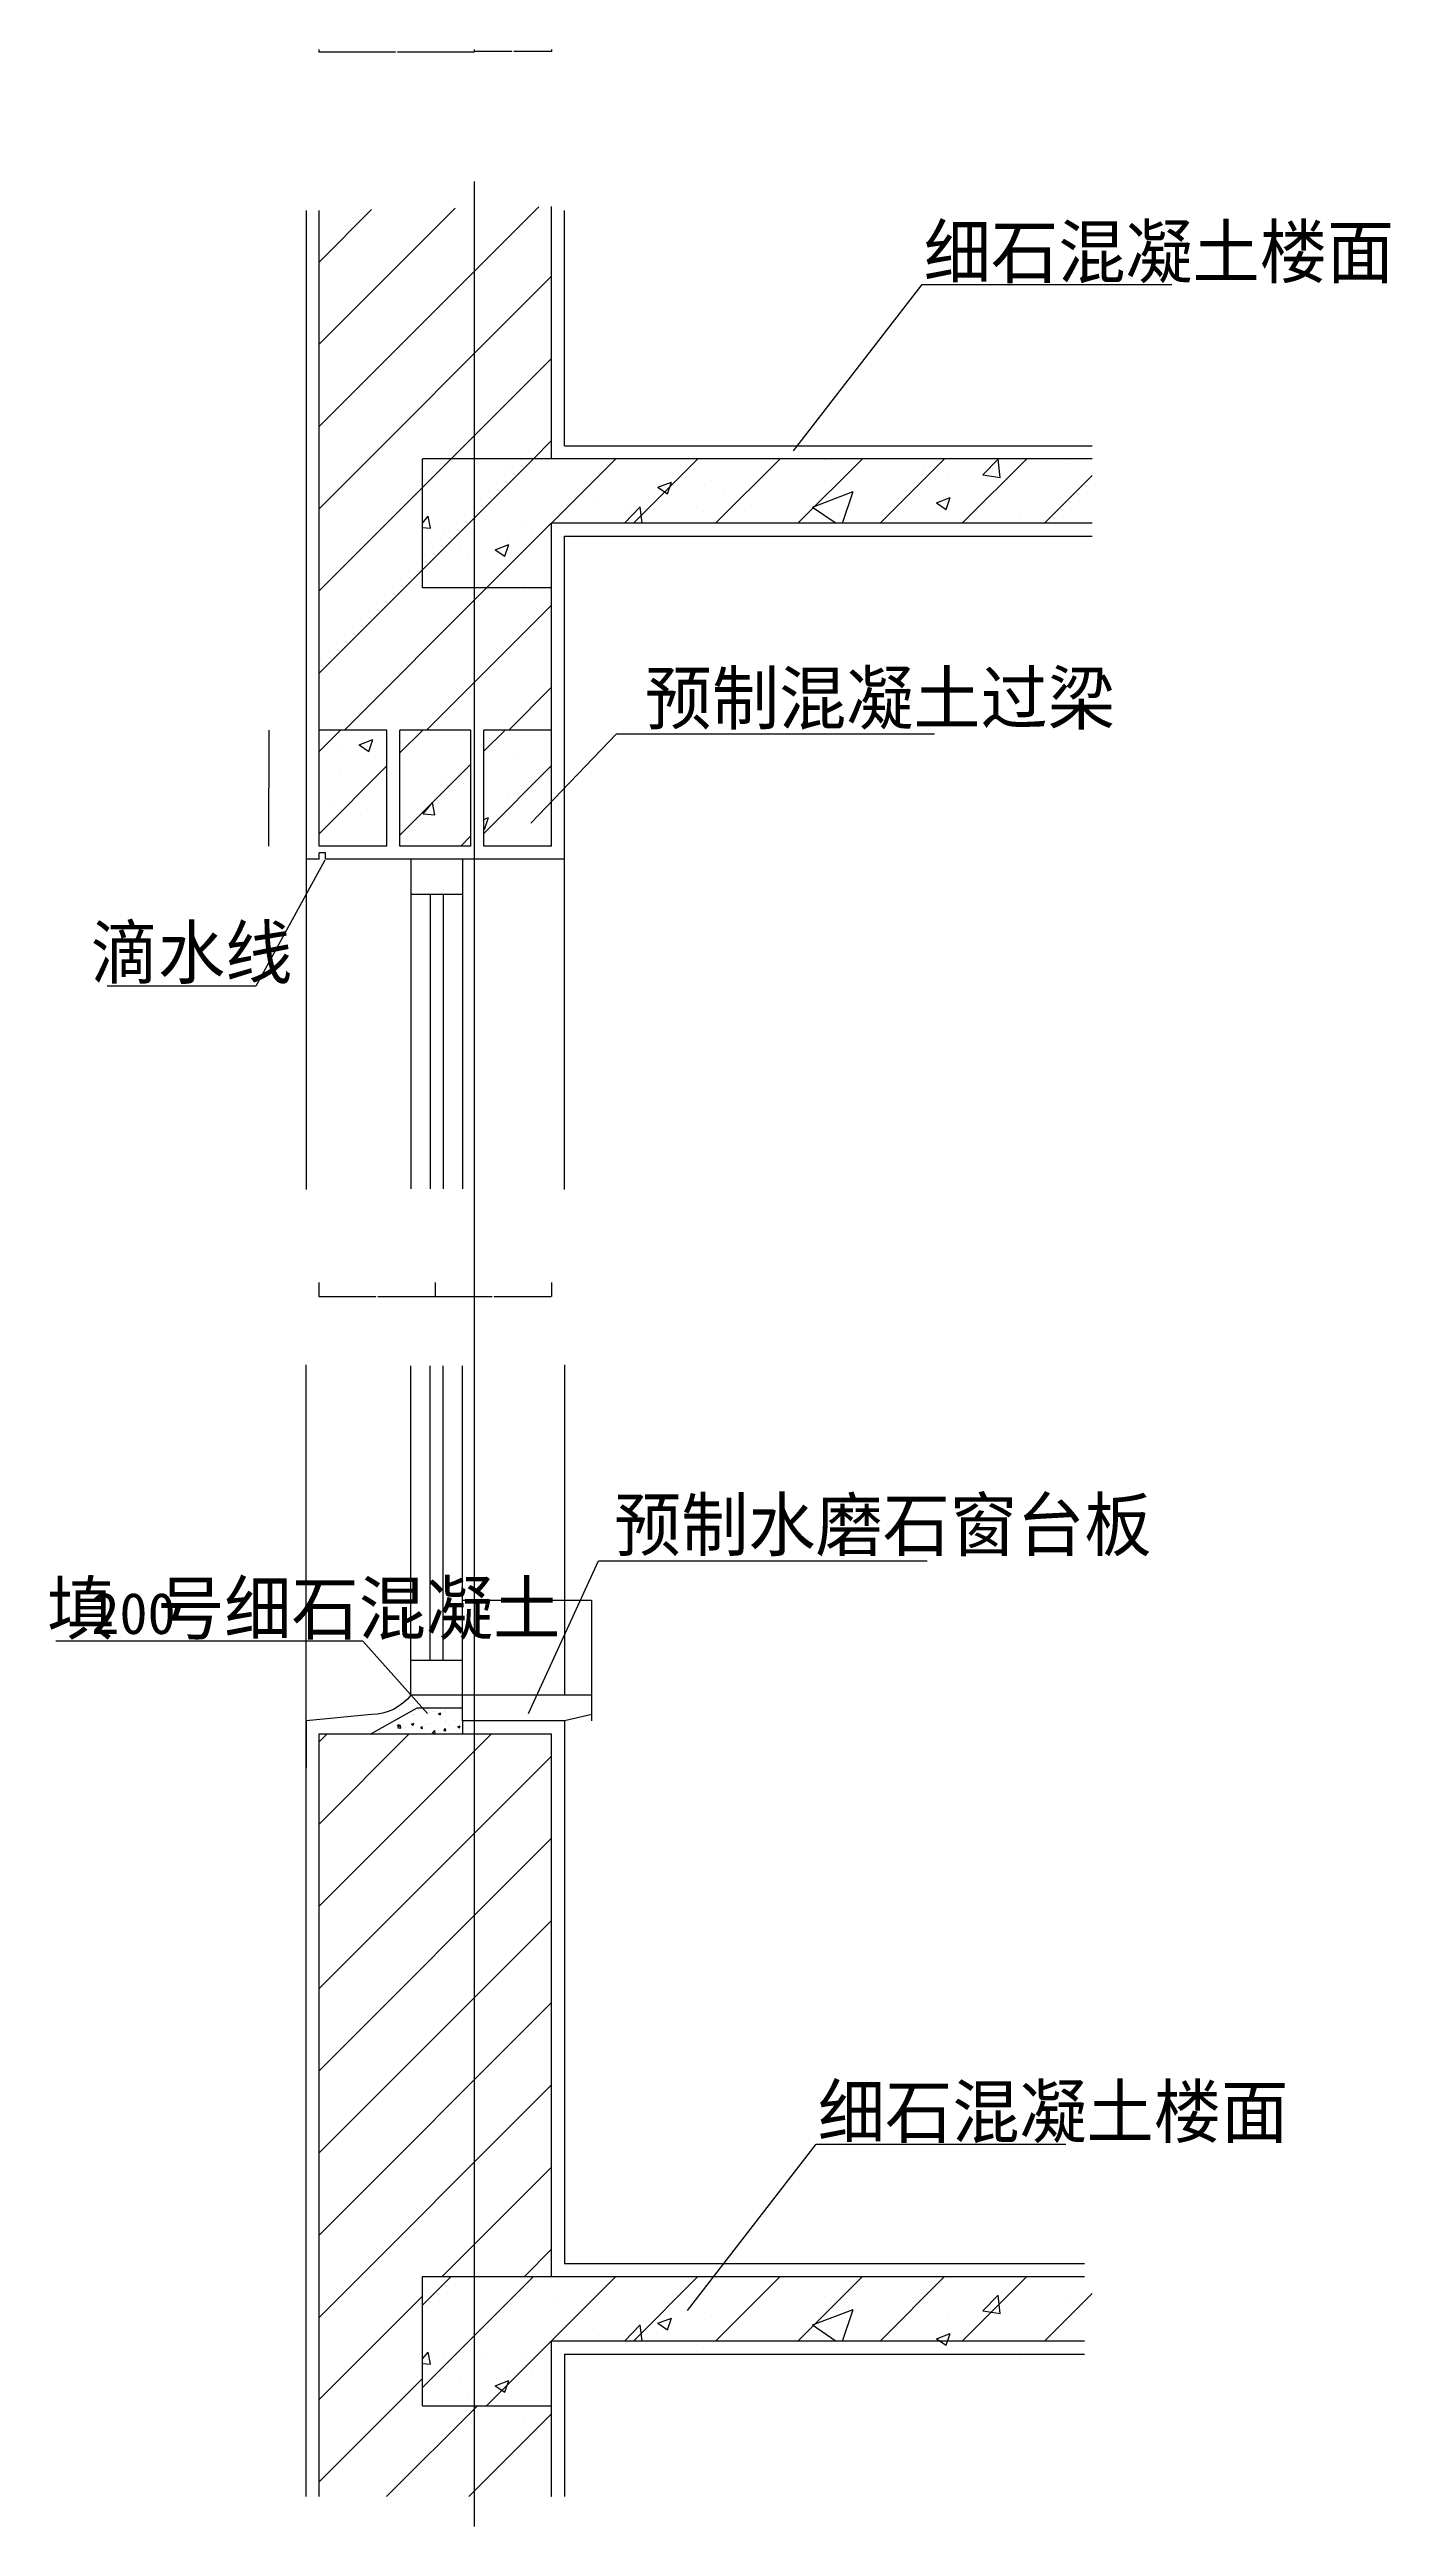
# Model space of a CAD drawing. Header units: metres. Extents: x 4322 to 6398, y -1143 to 2691.
import ezdxf

# ---------------------------------------------------------------- set-up
doc = ezdxf.new("R2010")
doc.units = ezdxf.units.M
for name, color, linetype in [('ZZ-1', 255, 'Continuous'), ('ZZ-2', 2, 'Continuous'), ('ZZ-3', 3, 'Continuous'), ('ZZ-5', 6, 'Continuous'), ('ZZ-6', 7, 'Continuous'), ('ZZ-7', 7, 'Continuous'), ('ZZ-8', 1, 'Continuous')]:
    doc.layers.add(name, color=color, linetype=linetype)
doc.dimstyles.get("Standard").update_dxf_attribs({"dimtxt": 2.5, "dimasz": 2.5, "dimexe": 1.25, "dimexo": 0.625, "dimtad": 1, "dimcen": 2.5, "dimazin": 3, "dimtfac": 1, "dimtmove": 0, "dimatfit": 3})

# ---------------------------------------------------------------- blocks, each defined once
blk = doc.blocks.new('X3')
for p, q in [((4899.48, 4390.37), (5071.39, 4562.27)), ((4899.48, 4517.65), (4944.11, 4562.27)), ((4998.67, 4362.27), (5198.67, 4562.27)), ((5110.27, 4558.38), (5110.27, 4558.38)), ((5225.95, 4462.27), (5325.95, 4562.27)), ((5353.23, 4462.27), (5453.23, 4562.27)), ((5480.51, 4462.27), (5580.51, 4562.27)), ((5607.79, 4462.27), (5707.79, 4562.27)), ((5735.07, 4462.27), (5835.07, 4562.27)), ((5862.35, 4462.27), (5936.13, 4536.06)), ((5212.27, 4462.27), (5236.6, 4487.63)), ((5239.55, 4462.27), (5236.6, 4487.62)), ((5503.14, 4487.21), (5566.15, 4511.4)), ((5503.14, 4487.21), (5540.1, 4462.27)), ((5549.67, 4462.27), (5566.16, 4511.39)), ((4933.97, 4444.77), (4933.97, 4444.77))]:
    blk.add_line(p, q)
blk = doc.blocks.new('X4')
for p, q in [((4907.59, 4542.28), (4907.59, 4542.28)), ((5035.17, 4548.49), (5035.17, 4548.49)), ((5110.27, 4558.38), (5110.27, 4558.38)), ((5264.06, 4517.99), (5285.07, 4526.06)), ((5278.99, 4507.92), (5285.07, 4526.05)), ((5347.08, 4528.96), (5347.08, 4528.96)), ((5521.14, 4527.73), (5521.14, 4527.73)), ((5522.03, 4558.99), (5522.03, 4558.99)), ((5675.17, 4548.85), (5675.17, 4548.85)), ((5712.62, 4529.75), (5712.62, 4529.75)), ((5767.07, 4537.15), (5790.43, 4561.5)), ((5767.07, 4537.15), (5793.75, 4533.01)), ((5787.72, 4539.64), (5787.72, 4539.64)), ((5793.75, 4533), (5790.44, 4561.5)), ((5901.34, 4554.6), (5901.34, 4554.6)), ((5172.12, 4498.93), (5172.12, 4498.93)), ((5264.06, 4517.99), (5278.99, 4507.93)), ((5365.32, 4505.23), (5365.32, 4505.23)), ((5409.54, 4489.85), (5409.54, 4489.85)), ((5523.16, 4504.81), (5523.16, 4504.81)), ((5695.2, 4493.97), (5716.21, 4502.03)), ((5695.2, 4493.97), (5710.13, 4483.9)), ((5710.13, 4483.9), (5716.21, 4502.03)), ((4899.48, 4462.65), (4908.51, 4473.41)), ((4899.48, 4455.7), (4911.98, 4454.61)), ((4907.62, 4451.54), (4907.62, 4451.54)), ((4911.98, 4454.6), (4908.51, 4473.41)), ((4997.17, 4468.9), (4997.17, 4468.9)), ((5059.76, 4464.9), (5059.76, 4464.9)), ((5213.79, 4486.03), (5213.79, 4486.03)), ((5334.43, 4479.96), (5334.43, 4479.96)), ((5823.05, 4468.19), (5823.05, 4468.19)), ((4903.94, 4442.41), (4903.94, 4442.41)), ((4956.25, 4430.17), (4956.25, 4430.17)), ((4970.88, 4411.24), (4970.88, 4411.24)), ((5012, 4421.23), (5033, 4429.3)), ((5012, 4421.23), (5026.92, 4411.17)), ((5026.92, 4411.17), (5033.01, 4429.29)), ((5031.35, 4440.06), (5031.35, 4440.06)), ((5067.77, 4444.77), (5067.77, 4444.77)), ((5056.11, 4365.04), (5056.11, 4365.04))]:
    blk.add_line(p, q)
blk = doc.blocks.new('X5')
for p, q in [((4739.48, 4612.21), (5079.57, 4952.29)), ((4739.48, 4739.48), (4950.1, 4950.1)), ((4739.48, 4866.76), (4820.63, 4947.91)), ((4739.48, 4484.93), (5099.48, 4844.93)), ((4944.11, 4562.27), (5099.48, 4717.65)), ((5071.39, 4562.27), (5099.48, 4590.37)), ((4739.48, 4357.65), (4899.48, 4517.65)), ((4739.48, 4230.37), (4899.48, 4390.37)), ((4778.67, 4142.27), (4998.67, 4362.27)), ((4905.95, 4142.27), (5099.48, 4335.81)), ((5033.23, 4142.27), (5099.48, 4208.53))]:
    blk.add_line(p, q)
blk = doc.blocks.new('X6')
for p, q in [((4739.48, 2321.18), (5006.41, 2588.1)), ((4739.48, 2448.46), (4879.13, 2588.1)), ((4739.48, 2575.74), (4751.85, 2588.1)), ((4739.48, 2193.9), (5099.48, 2553.9)), ((4739.48, 2066.62), (5099.48, 2426.62)), ((4739.48, 1939.34), (5099.48, 2299.34)), ((4739.48, 1812.06), (5099.48, 2172.06)), ((4739.48, 1684.78), (5099.48, 2044.78)), ((4930.08, 1748.1), (5099.48, 1917.5)), ((5057.36, 1748.1), (5099.48, 1790.22)), ((4739.48, 1557.5), (4899.48, 1717.5)), ((4739.48, 1430.22), (4899.48, 1590.22)), ((4844.09, 1407.55), (4984.64, 1548.1)), ((4971.37, 1407.55), (5099.48, 1535.67)), ((5098.65, 1407.55), (5099.48, 1408.39))]:
    blk.add_line(p, q)
blk = doc.blocks.new('X2')
for p, q in [((10224.35, 2617.63), (10224.35, 2617.63)), ((10225.69, 2618.15), (10225.69, 2618.15)), ((10226.77, 2618.09), (10226.77, 2618.09)), ((10238.21, 2619.8), (10238.21, 2619.8)), ((10247.25, 2623.64), (10247.25, 2623.64)), ((10249.6, 2620.83), (10249.6, 2620.83)), ((10255.93, 2623.09), (10255.93, 2623.09)), ((10257.15, 2622.3), (10257.15, 2622.3)), ((10264.23, 2619.47), (10267.73, 2620.82)), ((10264.23, 2619.47), (10266.72, 2617.8)), ((10266.72, 2617.8), (10267.73, 2620.82)), ((10267.91, 2612.12), (10267.91, 2612.12)), ((10273.94, 2622.51), (10273.94, 2622.51)), ((10274.96, 2607.93), (10274.96, 2607.93)), ((10275.57, 2624.58), (10275.57, 2624.58)), ((10288.09, 2608.38), (10288.09, 2608.38)), ((10288.73, 2626.45), (10288.73, 2626.45)), ((10290.09, 2628.1), (10290.09, 2628.1)), ((10297.07, 2617.12), (10297.07, 2617.12)), ((10300.63, 2621.38), (10300.63, 2621.38)), ((10300.63, 2611.46), (10300.63, 2611.46)), ((10198.07, 2597.46), (10198.07, 2597.46)), ((10200.59, 2599.9), (10202.73, 2602.45)), ((10200.59, 2599.9), (10203.58, 2599.64)), ((10201.15, 2597.67), (10205.04, 2601.73)), ((10201.15, 2597.67), (10205.59, 2596.98)), ((10203.58, 2599.64), (10203.01, 2602.71)), ((10205.59, 2596.98), (10205.04, 2601.73)), ((10209.59, 2602.11), (10209.59, 2602.11)), ((10212.54, 2598.43), (10212.54, 2598.43)), ((10222.22, 2603.35), (10225.72, 2604.69)), ((10222.22, 2603.35), (10224.71, 2601.67)), ((10223.74, 2600.99), (10223.74, 2600.99)), ((10224.71, 2601.67), (10225.72, 2604.69)), ((10225.06, 2600.08), (10225.06, 2600.08)), ((10226.76, 2604.94), (10226.76, 2604.94)), ((10236.45, 2596.77), (10238.86, 2599.64)), ((10236.45, 2596.77), (10239.44, 2596.5)), ((10238.75, 2607.11), (10238.75, 2607.11)), ((10239.44, 2596.5), (10238.86, 2599.64)), ((10243.99, 2602.57), (10243.99, 2602.57)), ((10248.99, 2604.19), (10248.99, 2604.19)), ((10253.45, 2603.81), (10253.45, 2603.81)), ((10254.51, 2589.39), (10258.4, 2593.45)), ((10254.51, 2589.39), (10258.96, 2588.7)), ((10257.85, 2589.61), (10257.85, 2589.61)), ((10258.96, 2588.7), (10258.4, 2593.45)), ((10272.32, 2593.63), (10274.73, 2596.5)), ((10272.32, 2593.63), (10275.31, 2593.37)), ((10274.35, 2591.29), (10274.35, 2591.29)), ((10275.31, 2593.37), (10274.73, 2596.5)), ((10274.94, 2588.66), (10274.94, 2588.66)), ((10275.57, 2606.73), (10275.57, 2606.73)), ((10280.14, 2602.68), (10280.14, 2602.68)), ((10287.01, 2594.62), (10287.01, 2594.62)), ((10293.87, 2591.15), (10293.87, 2591.15)), ((10294.08, 2599.34), (10297.58, 2600.69)), ((10294.08, 2599.34), (10296.56, 2597.67)), ((10296.56, 2597.67), (10297.58, 2600.69)), ((10300.03, 2594.81), (10300.03, 2594.81))]:
    blk.add_line(p, q)
blk = doc.blocks.new('X1')
for p, q in [((1768.21, 2607.49), (1789.22, 2615.55)), ((1779.04, 2627), (1779.04, 2627)), ((1783.14, 2597.42), (1789.22, 2615.55)), ((1832.92, 2609.67), (1832.92, 2609.67)), ((1849.88, 2618.08), (1849.88, 2618.08)), ((1736.26, 2603.12), (1736.26, 2603.12)), ((1768.21, 2607.49), (1783.14, 2597.42)), ((1737.1, 2565.8), (1737.1, 2565.8)), ((1897.25, 2559.03), (1897.25, 2559.03)), ((1904.81, 2543.8), (1904.81, 2543.8)), ((1929.42, 2548.25), (1929.42, 2548.25)), ((2035.52, 2534.58), (2035.52, 2534.58)), ((2057.39, 2552.26), (2057.39, 2552.26)), ((1729.85, 2513.77), (1729.85, 2513.77)), ((1770.96, 2499.75), (1770.96, 2499.75)), ((1775.39, 2527.13), (1775.39, 2527.13)), ((1867.45, 2500.81), (1881.92, 2518.05)), ((1867.45, 2500.81), (1885.39, 2499.24)), ((1885.39, 2499.24), (1881.92, 2518.04)), ((1961.2, 2492.04), (1968.29, 2494.77)), ((1962.21, 2476.63), (1968.29, 2494.76)), ((1925.81, 2450.45), (1941.2, 2466.5)), ((1961.2, 2477.31), (1962.21, 2476.64))]:
    blk.add_line(p, q)
blk = doc.blocks.new('X0')
for p, q in [((1706.2, 2597.16), (1739.49, 2630.45)), ((1831.2, 2594.88), (1866.77, 2630.45)), ((1961.2, 2597.6), (1994.05, 2630.45)), ((1706.2, 2469.88), (1811.2, 2574.88)), ((1831.2, 2467.6), (1941.2, 2577.6)), ((1961.2, 2470.32), (2066.2, 2575.32)), ((2012.9, 2590.63), (2012.9, 2590.63)), ((1998.2, 2529.67), (1998.2, 2529.67))]:
    blk.add_line(p, q)
blk = doc.blocks.new('*D1')
for p, q in [((4961.56, 143.71), (4961.56, 290.53)), ((4961.81, 290.53), (5060.06, 290.53)), ((5063.06, 290.53), (5161.31, 290.53)), ((5161.56, 143.71), (5161.56, 290.53))]:
    blk.add_line(p, q)
at = {"layer": 'Defpoints'}
for p in [(4961.56, 290.53), (4961.56, 143.71), (5161.56, 143.71)]:
    blk.add_point(p, dxfattribs=at)
at = {"layer": 'ZZ-3', "insert": (5061.56, 290.53), "char_height": 1, "attachment_point": 5}
blk.add_mtext('200', dxfattribs=at)
blk = doc.blocks.new('*D2')
for p, q in [((4719.23, 163.75), (4718.98, 163.75)), ((4719.48, 143.89), (4719.48, 163.75)), ((4719.48, 103.71), (4719.48, 163.75)), ((4719.48, 163.75), (4719.48, 163.75)), ((4719.73, 163.75), (4719.98, 163.75))]:
    blk.add_line(p, q)
at = {"layer": 'Defpoints'}
for p in [(4719.48, 163.75), (4719.48, 143.89), (4719.48, 103.71)]:
    blk.add_point(p, dxfattribs=at)
at = {"layer": 'ZZ-3', "insert": (4719.48, 164.875), "char_height": 1, "attachment_point": 5}
blk.add_mtext('0', dxfattribs=at)
blk = doc.blocks.new('*D3')
for p, q in [((4719.48, 103.71), (4719.48, 31.22)), ((4719.48, 83.71), (4719.48, 31.22)), ((4719.23, 31.22), (4718.98, 31.22)), ((4719.48, 31.22), (4719.48, 31.22)), ((4719.73, 31.22), (4719.98, 31.22))]:
    blk.add_line(p, q)
at = {"layer": 'Defpoints'}
for p in [(4719.48, 103.71), (4719.48, 83.71), (4719.48, 31.22)]:
    blk.add_point(p, dxfattribs=at)
at = {"layer": 'ZZ-3', "insert": (4719.48, 32.345), "char_height": 1, "attachment_point": 5}
blk.add_mtext('0', dxfattribs=at)
blk = doc.blocks.new('*D4')
for p, q in [((5161.31, 198.28), (5161.06, 198.28)), ((5161.56, 104.01), (5161.56, 198.28)), ((5161.56, 144.01), (5161.56, 198.28)), ((5161.56, 198.28), (5161.56, 198.28)), ((5161.81, 198.28), (5162.06, 198.28))]:
    blk.add_line(p, q)
at = {"layer": 'Defpoints'}
for p in [(5161.56, 198.28), (5161.56, 144.01), (5161.56, 104.01)]:
    blk.add_point(p, dxfattribs=at)
at = {"layer": 'ZZ-3', "insert": (5161.56, 199.405), "char_height": 1, "attachment_point": 5}
blk.add_mtext('0', dxfattribs=at)
blk = doc.blocks.new('*D5')
for p, q in [((4739.01, 782.39), (4739.01, 760.94)), ((4919.01, 782.39), (4919.01, 760.94)), ((4739.26, 760.94), (4827.51, 760.94)), ((4830.51, 760.94), (4918.76, 760.94))]:
    blk.add_line(p, q)
at = {"layer": 'Defpoints'}
for p in [(4739.01, 782.39), (4919.01, 782.39), (4739.01, 760.94)]:
    blk.add_point(p, dxfattribs=at)
at = {"layer": 'ZZ-3', "insert": (4829.01, 760.94), "char_height": 1, "attachment_point": 5}
blk.add_mtext('180', dxfattribs=at)
blk = doc.blocks.new('*D6')
for p, q in [((4919.01, 782.39), (4919.01, 760.94)), ((5099.01, 782.39), (5099.01, 760.94)), ((4919.26, 760.94), (5007.51, 760.94)), ((5010.51, 760.94), (5098.76, 760.94))]:
    blk.add_line(p, q)
at = {"layer": 'Defpoints'}
for p in [(4919.01, 782.39), (5099.01, 782.39), (4919.01, 760.94)]:
    blk.add_point(p, dxfattribs=at)
at = {"layer": 'ZZ-3', "insert": (5009.01, 760.94), "char_height": 1, "attachment_point": 5}
blk.add_mtext('180', dxfattribs=at)
blk = doc.blocks.new('*D7')
for p, q in [((4661.85, 1637.82), (4661.85, 1547.82)), ((4661.6, 1547.82), (4661.35, 1547.82)), ((4661.85, 1457.82), (4661.85, 1547.82)), ((4661.85, 1547.82), (4661.85, 1547.82)), ((4662.1, 1547.82), (4662.35, 1547.82))]:
    blk.add_line(p, q)
at = {"layer": 'Defpoints'}
for p in [(4661.85, 1637.82), (4661.85, 1547.82), (4661.85, 1457.82)]:
    blk.add_point(p, dxfattribs=at)
at = {"layer": 'ZZ-3', "insert": (4661.85, 1548.945), "char_height": 1, "attachment_point": 5}
blk.add_mtext('0', dxfattribs=at)
blk = doc.blocks.new('*D8')
for p, q in [((4857.85, 2687.49), (4739.1, 2687.49)), ((4739.35, 2691.36), (4739.35, 2687.49)), ((4979.6, 2687.49), (4860.85, 2687.49)), ((4979.35, 2691.36), (4979.35, 2687.49))]:
    blk.add_line(p, q)
at = {"layer": 'Defpoints'}
for p in [(4739.35, 2691.36), (4979.35, 2691.36), (4979.35, 2687.49)]:
    blk.add_point(p, dxfattribs=at)
at = {"layer": 'ZZ-3', "insert": (4859.35, 2687.49), "char_height": 1, "attachment_point": 5}
blk.add_mtext('240', dxfattribs=at)
blk = doc.blocks.new('*D9')
for p, q in [((5037.85, 2688.22), (4979.1, 2688.22)), ((4979.35, 2691.36), (4979.35, 2688.22)), ((5099.6, 2688.22), (5040.85, 2688.22)), ((5099.35, 2691.36), (5099.35, 2688.22))]:
    blk.add_line(p, q)
at = {"layer": 'Defpoints'}
for p in [(4979.35, 2691.36), (5099.35, 2691.36), (5099.35, 2688.22)]:
    blk.add_point(p, dxfattribs=at)
at = {"layer": 'ZZ-3', "insert": (5039.35, 2688.22), "char_height": 1, "attachment_point": 5}
blk.add_mtext('120', dxfattribs=at)

msp = doc.modelspace()

# ---------------------------------------------------------------- linework, layer by layer
at = {"layer": 'ZZ-1'}
for p, q in [((4739.48, 1457.88), (4739.48, 2442.14)), ((5099.48, 2057.88), (5099.48, 2448.23)), ((4899.48, 1857.88), (4899.48, 2057.88)), ((5936.13, 2057.88), (4899.48, 2057.88)), ((5936.13, 1957.88), (5099.48, 1957.88)), ((5099.48, 1457.88), (5099.48, 1957.88)), ((5099.48, 1857.88), (4899.48, 1857.88)), ((4844.48, 1637.88), (4739.48, 1637.88)), ((4844.48, 1457.88), (4844.48, 1637.88)), ((4974.48, 1637.88), (4864.48, 1637.88)), ((4864.48, 1457.88), (4864.48, 1637.88)), ((4974.48, 1457.88), (4974.48, 1637.88)), ((4994.48, 1457.88), (4994.48, 1637.88)), ((5099.48, 1637.88), (4994.48, 1637.88)), ((4844.48, 1457.88), (4739.48, 1457.88)), ((4974.48, 1457.88), (4864.48, 1457.88)), ((5099.48, 1457.88), (4994.48, 1457.88)), ((5161.56, 143.71), (4961.56, 143.71)), ((4961.56, 103.71), (4961.56, 143.71)), ((5161.56, 113.71), (5161.56, 143.71)), ((4739.48, -1096.84), (4739.48, 83.71)), ((4739.48, 83.71), (5099.48, 83.71)), ((5119.48, 103.71), (4961.56, 103.71)), ((5099.48, -756.29), (5099.48, 83.71)), ((4899.48, -756.29), (5924.42, -756.29)), ((4899.48, -956.29), (4899.48, -756.29)), ((5924.42, -856.29), (5099.48, -856.29)), ((5099.48, -1096.84), (5099.48, -856.29)), ((4899.48, -956.29), (5099.48, -956.29))]:
    msp.add_line(p, q, dxfattribs=at)
at = {"layer": 'ZZ-2'}
for p, q in [((4881.56, 1437.88), (4881.56, 927.82)), ((4961.56, 1437.88), (4961.56, 927.82)), ((4881.56, 1383.59), (4961.56, 1383.59)), ((4911.56, 1383.59), (4911.56, 927.82)), ((4931.56, 1383.59), (4931.56, 927.82)), ((4881.56, 143.71), (4881.56, 653.77)), ((4911.56, 198), (4911.56, 653.77)), ((4931.56, 198), (4931.56, 653.77)), ((4961.56, 143.71), (4961.56, 653.77)), ((4881.56, 198), (4961.56, 198))]:
    msp.add_line(p, q, dxfattribs=at)
at = {"layer": 'ZZ-3'}
for points in [[(5473.78, 2070.16), (5672.89, 2327.65), (6059.39, 2327.65)], [(5067.46, 1493.85), (5199.71, 1632.15), (5692.03, 1632.15)], [(4748.43, 1436.35), (4641.83, 1241.09), (4411.33, 1241.09)], [(5063.73, 115.35), (5171.93, 351.62), (5680.84, 351.62)], [(4907.45, 115.35), (4807.27, 227.48), (4331.89, 227.48)], [(5309.81, -809.14), (5508.92, -551.64), (5895.42, -551.64)]]:
    msp.add_lwpolyline(points, dxfattribs=at)
at = {"layer": 'ZZ-5'}
for p, q in [((4719.48, 2442.14), (4719.48, 926.67)), ((5119.48, 2077.88), (5119.48, 2442.14)), ((5119.48, 2077.88), (5936.13, 2077.88)), ((5119.48, 1937.88), (5936.13, 1937.88)), ((5119.48, 926.67), (5119.48, 1937.88)), ((4739.48, 1437.88), (4719.48, 1437.88)), ((4739.48, 1437.88), (4739.48, 1447.88)), ((4749.48, 1447.88), (4739.48, 1447.88)), ((4749.48, 1437.88), (4749.48, 1447.88)), ((5119.48, 1437.88), (4749.48, 1437.88)), ((4719.48, -1096.84), (4719.48, 654.92)), ((5119.48, 654.92), (5119.48, 143.71)), ((5119.48, 103.71), (5119.48, -736.29)), ((5119.48, -736.29), (5924.42, -736.29)), ((5119.48, -876.29), (5924.42, -876.29)), ((5119.48, -876.29), (5119.48, -1096.84))]:
    msp.add_line(p, q, dxfattribs=at)
msp.add_lwpolyline([(4961.56, 143.71), (4881.56, 143.71, -0.23), (4820.75, 113.71), (4719.48, 103.71)], format="xyb", dxfattribs=at)
at = {"layer": 'ZZ-7'}
for p, q in [((4890.75, 123.71), (4820.39, 83.71)), ((4961.56, 123.71), (4890.75, 123.71)), ((4961.56, 103.71), (4961.56, 83.71))]:
    msp.add_line(p, q, dxfattribs=at)
msp.add_lwpolyline([(5161.56, 113.71), (5119.48, 103.71)], dxfattribs=at)
at = {"layer": 'ZZ-8'}
msp.add_line((4979.48, 2486.89), (4979.48, -1143.27), dxfattribs=at)

# ---------------------------------------------------------------- block references
at = {"layer": 'ZZ-7'}
for name, p in [('X5', (0, -2504.39)), ('X3', (0, -2504.39)), ('X4', (0, -2504.39)), ('X0', (3033.28, -992.57)), ('X1', (3033.28, -992.57)), ('X2', (-5339.68, -2504.39)), ('X6', (0, -2504.39)), ('X3', (0, -5318.57)), ('X4', (0, -5346.66))]:
    msp.add_blockref(name, p, dxfattribs=at)

# ---------------------------------------------------------------- texts
at = {"layer": 'ZZ-6'}
for s, height, p in [('细石混凝土楼面', 80, (5675.55, 2338.28)), ('预制混凝土过梁', 80, (5243.42, 1647.3)), ('滴水线', 80, (4386.18, 1253.56)), ('预制水磨石窗台板', 80, (5195.97, 367.64)), ('填', 80, (4318.79, 238.34)), ('号细石混凝土', 80, (4488.88, 238.34)), ('200', 64, (4386.97, 238.34)), ('细石混凝土楼面', 80, (5511.58, -541.01))]:
    msp.add_text(s, height=height, dxfattribs=at).set_placement(p)

# ---------------------------------------------------------------- dimensions: what is measured, and where the dimension line sits
at = {"layer": 'ZZ-3'}
for base, p1, p2, picture, middle in [((4979.35, 2687.49), (4979.35, 2691.36), (4739.35, 2691.36), '*D8', (4859.35, 2687.49)), ((5099.35, 2688.22), (5099.35, 2691.36), (4979.35, 2691.36), '*D9', (5039.35, 2688.22)), ((4661.85, 1547.82), (4661.85, 1637.82), (4661.85, 1457.82), '*D7', (4661.85, 1548.945)), ((4739.01, 760.94), (4739.01, 782.39), (4919.01, 782.39), '*D5', (4829.01, 760.94)), ((4919.01, 760.94), (4919.01, 782.39), (5099.01, 782.39), '*D6', (5009.01, 760.94)), ((4961.56, 290.53), (4961.56, 143.71), (5161.56, 143.71), '*D1', (5061.56, 290.53)), ((5161.56, 198.28), (5161.56, 104.01), (5161.56, 144.01), '*D4', (5161.56, 199.405)), ((4719.48, 163.75), (4719.48, 143.89), (4719.48, 103.71), '*D2', (4719.48, 164.875)), ((4719.48, 31.22), (4719.48, 103.71), (4719.48, 83.71), '*D3', (4719.48, 32.345))]:
    dim = msp.add_linear_dim(base=base, p1=p1, p2=p2, dimstyle='Standard', dxfattribs=at)
    dim.commit()
    dim.dimension.update_dxf_attribs({"geometry": picture, "text_midpoint": middle})

doc.saveas('drawing.dxf')
